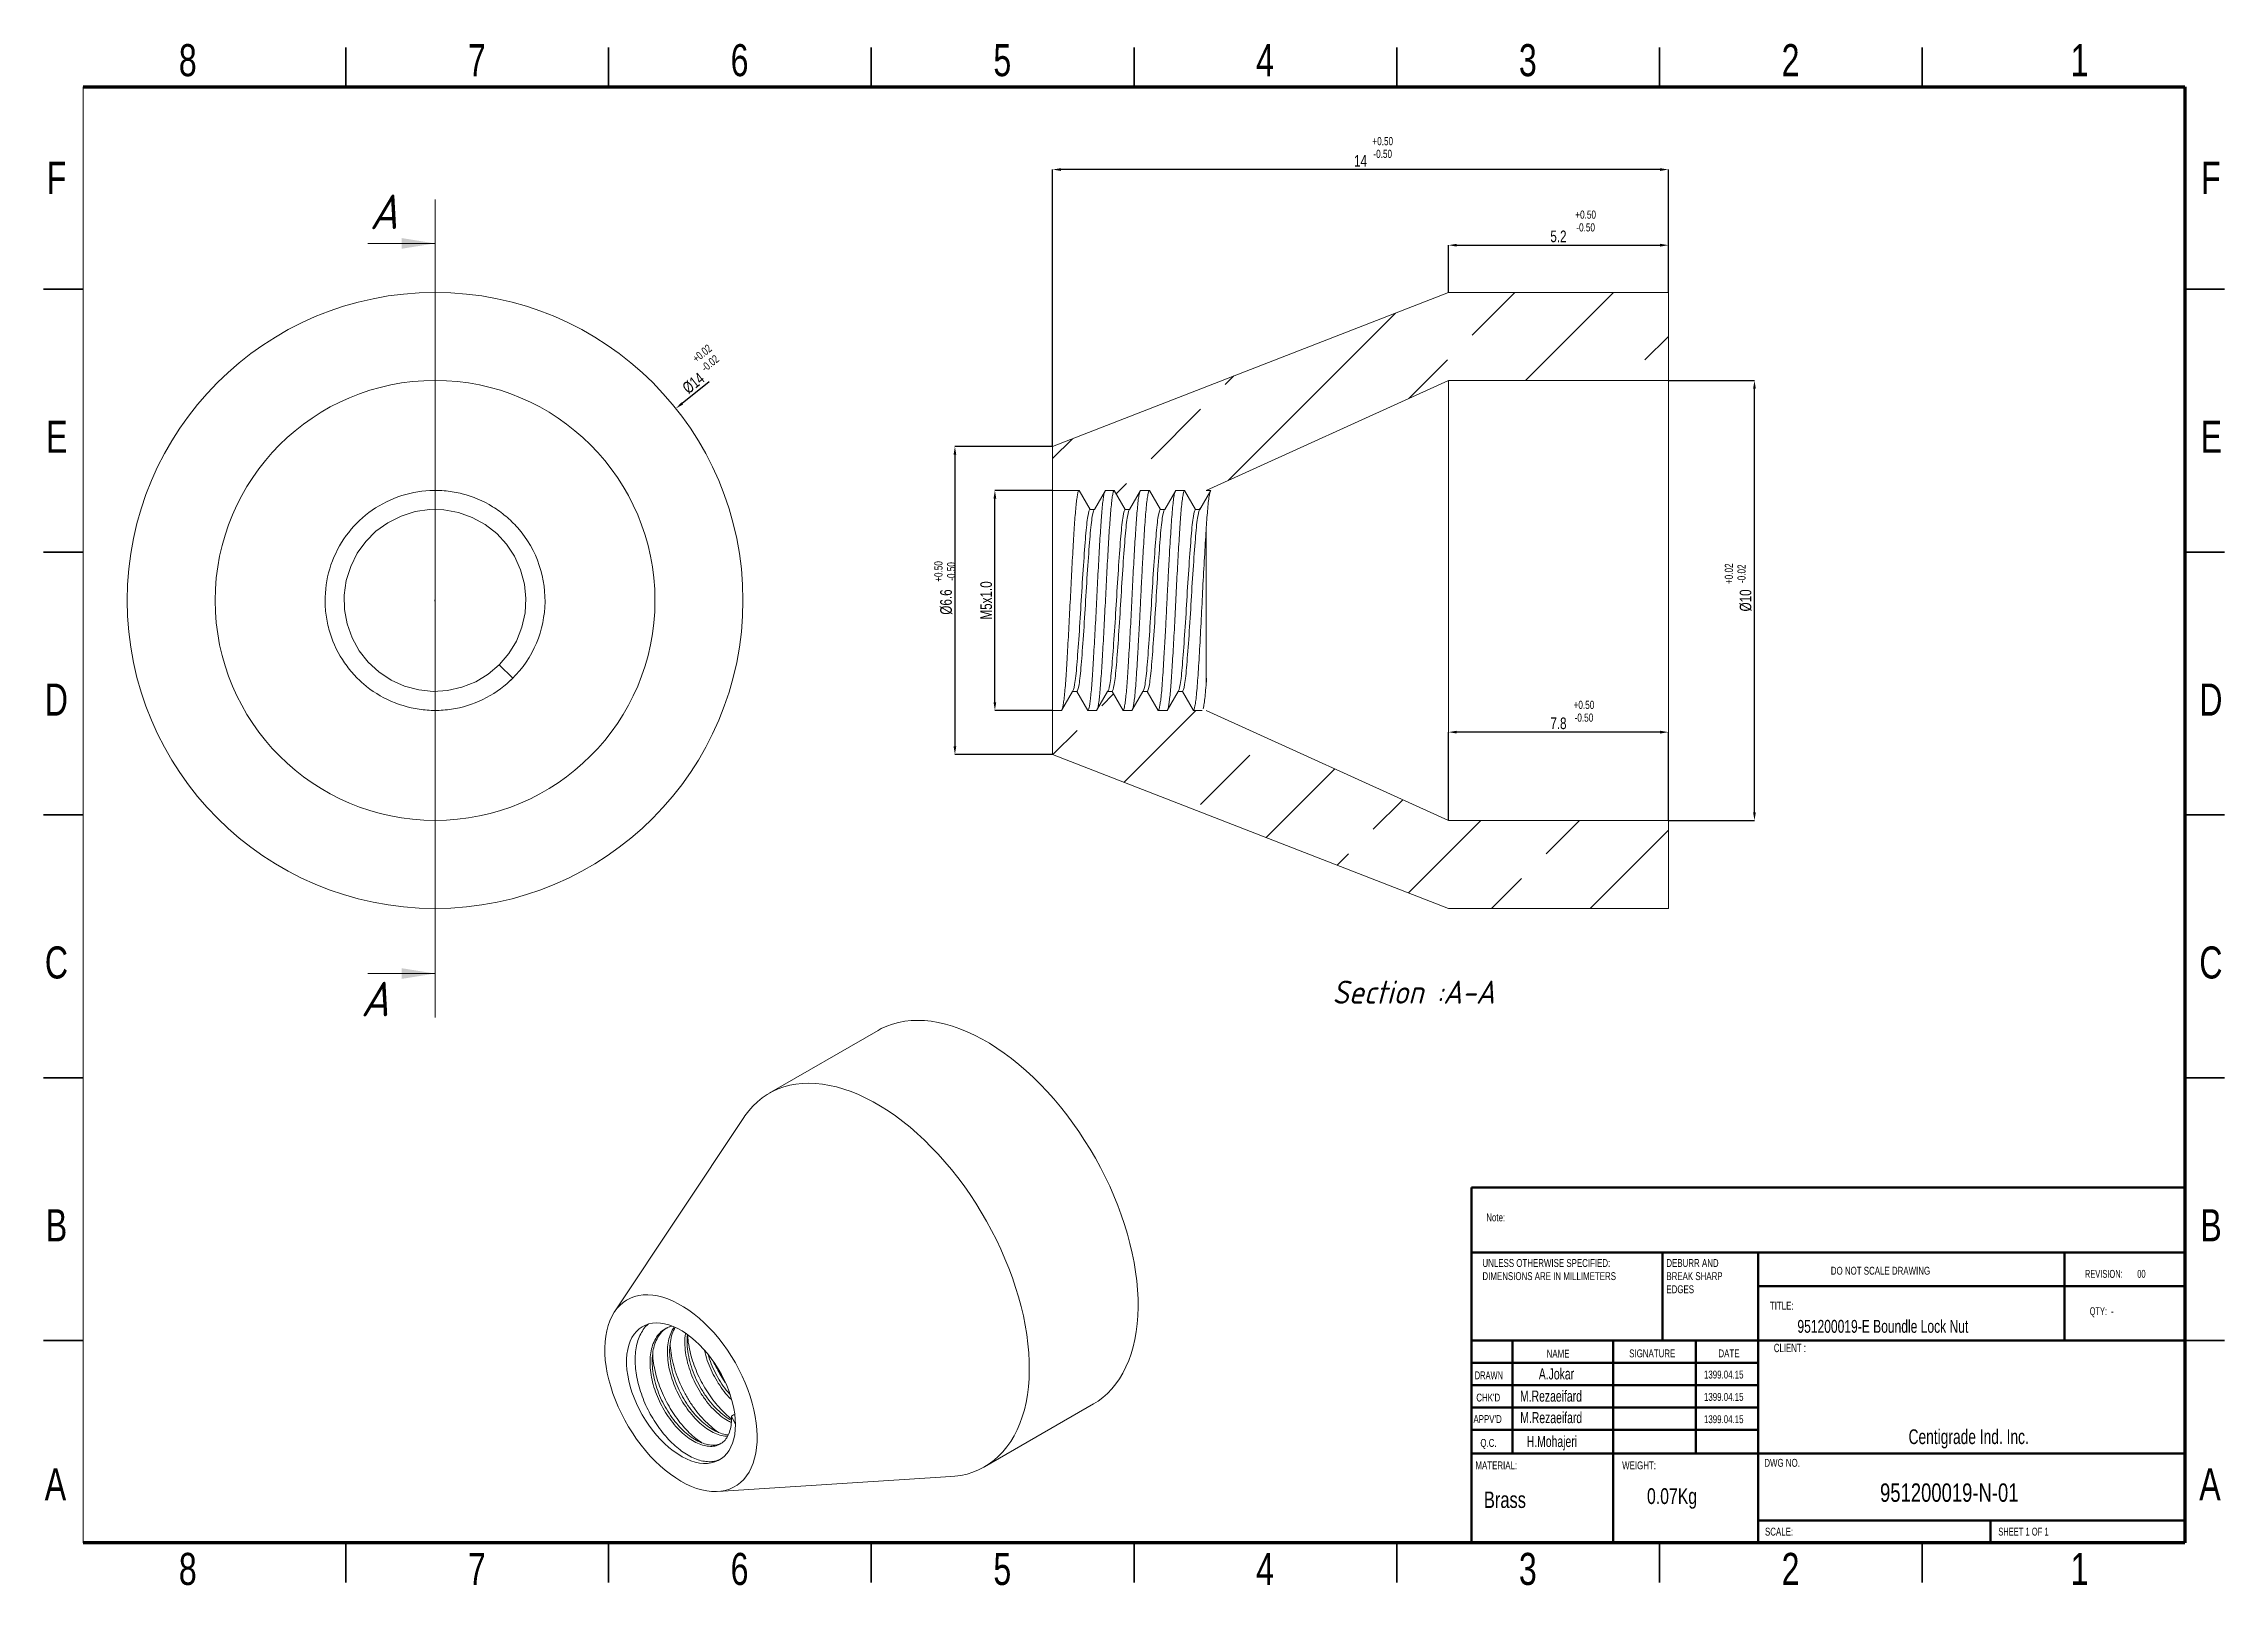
# Model space of a CAD drawing. Header units: millimetres. Extents: x 1539 to 1936, y 455 to 736.
import ezdxf

# ---------------------------------------------------------------- set-up
doc = ezdxf.new("R2010")
doc.units = ezdxf.units.MM
doc.linetypes.add('SLD-Solid', pattern=[0])
doc.styles.add('GENISO', font='geniso.shx', dxfattribs={"oblique": 15})
doc.styles.add('SLDTEXTSTYLE0', font='TXT', dxfattribs={"width": 0.75})
doc.styles.add('SLDTEXTSTYLE1', font='TXT', dxfattribs={"width": 0.686449})
doc.styles.add('SLDTEXTSTYLE2', font='TXT', dxfattribs={"width": 0.652778})
doc.styles.add('SLDTEXTSTYLE3', font='TXT', dxfattribs={"width": 0.692308})
doc.styles.add('SLDTEXTSTYLE4', font='TXT', dxfattribs={"width": 0.7})
doc.styles.add('SLDTEXTSTYLE5', font='TXT', dxfattribs={"width": 0.678571})
doc.dimstyles.new('SLDDIMSTYLE30', dxfattribs={"dimtxt": 2.116667, "dimasz": 1.5, "dimexe": 0, "dimexo": 0.0625, "dimgap": 0.529167, "dimtad": 1, "dimdec": 0, "dimlfac": 3, "dimrnd": 1e-09, "dimzin": 12, "dimdsep": 46, "dimtxsty": 'SLDTEXTSTYLE0', "dimsah": 1, "dimcen": 0.09, "dimadec": 0, "dimazin": 3, "dimtfac": 1, "dimtdec": 0, "dimtofl": 0, "dimtmove": 0, "dimatfit": 3, "dimfxl": 1, "dimfrac": 2, "dimtolj": 1, "dimtzin": 12, "dimarcsym": 0})

msp = doc.modelspace()

# ---------------------------------------------------------------- texts
at = {"linetype": 'Continuous', "lineweight": 0}
for s, insert, char_height, attachment_point, style in [('8', (1565.63, 735.68), 5.83, 2, 'SLDTEXTSTYLE0'), ('7', (1618.21, 735.68), 5.83, 2, 'SLDTEXTSTYLE0'), ('6', (1666, 735.68), 5.83, 2, 'SLDTEXTSTYLE0'), ('5', (1713.79, 735.68), 5.83, 2, 'SLDTEXTSTYLE0'), ('4', (1761.58, 735.68), 5.83, 2, 'SLDTEXTSTYLE0'), ('3', (1809.38, 735.68), 5.83, 2, 'SLDTEXTSTYLE0'), ('2', (1857.17, 735.68), 5.83, 2, 'SLDTEXTSTYLE0'), ('1', (1909.74, 735.68), 5.83, 2, 'SLDTEXTSTYLE0'), ('F', (1541.74, 714.28), 5.83, 2, 'SLDTEXTSTYLE0'), ('F', (1933.63, 714.28), 5.83, 2, 'SLDTEXTSTYLE0'), ('E', (1541.81, 667.21), 5.83, 2, 'SLDTEXTSTYLE0'), ('E', (1933.7, 667.21), 5.83, 2, 'SLDTEXTSTYLE0'), ('D', (1541.73, 619.41), 5.83, 2, 'SLDTEXTSTYLE0'), ('D', (1933.63, 619.41), 5.83, 2, 'SLDTEXTSTYLE0'), ('C', (1541.74, 571.62), 5.83, 2, 'SLDTEXTSTYLE0'), ('C', (1933.63, 571.62), 5.83, 2, 'SLDTEXTSTYLE0'), ('B', (1541.75, 523.83), 5.83, 2, 'SLDTEXTSTYLE0'), ('B', (1933.65, 523.83), 5.83, 2, 'SLDTEXTSTYLE0'), ('Note:', (1801.82, 523.06), 1.434, 1, 'SLDTEXTSTYLE0'), ('DO NOT SCALE DRAWING', (1864.5, 513.37), 1.4338, 1, 'SLDTEXTSTYLE0'), ('REVISION:       00', (1910.71, 512.8), 1.4338, 1, 'SLDTEXTSTYLE2'), ('TITLE:', (1853.41, 507), 1.434, 1, 'SLDTEXTSTYLE0'), ('951200019-E Boundle Lock Nut', (1858.42, 503.71), 2.3418, 1, 'SLDTEXTSTYLE4'), ('QTY:  -', (1911.59, 506.01), 1.434, 1, 'SLDTEXTSTYLE5'), ('NAME', (1812.8, 498.29), 1.434, 1, 'SLDTEXTSTYLE0'), ('SIGNATURE', (1827.82, 498.34), 1.434, 1, 'SLDTEXTSTYLE0'), ('DATE', (1844.05, 498.34), 1.434, 1, 'SLDTEXTSTYLE0'), ('CLIENT :', (1854.13, 499.37), 1.517, 1, 'SLDTEXTSTYLE4'), ('DRAWN', (1799.73, 494.35), 1.434, 1, 'SLDTEXTSTYLE1'), ('A.Jokar', (1811.38, 494.91), 2.023, 1, 'SLDTEXTSTYLE4'), ('1399.04.15', (1841.42, 494.49), 1.434, 1, 'SLDTEXTSTYLE0'), ("CHK'D", (1800.01, 490.31), 1.434, 1, 'SLDTEXTSTYLE0'), ('M.Rezaeifard', (1807.96, 490.87), 2.0232, 1, 'SLDTEXTSTYLE4'), ('1399.04.15', (1841.42, 490.43), 1.434, 1, 'SLDTEXTSTYLE0'), ("APPV'D", (1799.49, 486.4), 1.434, 1, 'SLDTEXTSTYLE0'), ('M.Rezaeifard', (1808, 486.96), 2.0232, 1, 'SLDTEXTSTYLE4'), ('1399.04.15', (1841.42, 486.37), 1.434, 1, 'SLDTEXTSTYLE0'), ('Centigrade Ind. Inc.', (1878.64, 483.81), 2.6764, 1, 'SLDTEXTSTYLE4'), ('Q.C.', (1800.75, 482.06), 1.434, 1, 'SLDTEXTSTYLE0'), ('H.Mohajeri', (1809.18, 482.62), 2.023, 1, 'SLDTEXTSTYLE4'), ('A', (1541.56, 476.75), 5.83, 2, 'SLDTEXTSTYLE0'), ('MATERIAL:', (1799.85, 477.98), 1.434, 1, 'SLDTEXTSTYLE0'), ('WEIGHT:', (1826.54, 477.98), 1.432, 1, 'SLDTEXTSTYLE0'), ('DWG NO.', (1852.4, 478.44), 1.434, 1, 'SLDTEXTSTYLE0'), ('A', (1933.46, 476.75), 5.83, 2, 'SLDTEXTSTYLE0'), ('Brass', (1801.4, 472.5), 2.979, 1, 'SLDTEXTSTYLE0'), ('0.07Kg', (1831.06, 473.1), 2.865, 1, 'SLDTEXTSTYLE0'), ('951200019-N-01', (1873.45, 473.98), 3.3455, 1, 'SLDTEXTSTYLE0'), ('SCALE:', (1852.52, 465.93), 1.434, 1, 'SLDTEXTSTYLE0'), ('SHEET 1 OF 1', (1894.96, 465.93), 1.4338, 1, 'SLDTEXTSTYLE3'), ('8', (1565.63, 461.35), 5.83, 2, 'SLDTEXTSTYLE0'), ('7', (1618.21, 461.35), 5.83, 2, 'SLDTEXTSTYLE0'), ('6', (1666, 461.35), 5.83, 2, 'SLDTEXTSTYLE0'), ('5', (1713.79, 461.35), 5.83, 2, 'SLDTEXTSTYLE0'), ('4', (1761.58, 461.35), 5.83, 2, 'SLDTEXTSTYLE0'), ('3', (1809.38, 461.35), 5.83, 2, 'SLDTEXTSTYLE0'), ('2', (1857.17, 461.35), 5.83, 2, 'SLDTEXTSTYLE0'), ('1', (1909.74, 461.35), 5.83, 2, 'SLDTEXTSTYLE0')]:
    msp.add_mtext(s, dxfattribs=dict(at, insert=insert, char_height=char_height, attachment_point=attachment_point, style=style))
at = {"color": 7, "linetype": 'Continuous', "lineweight": 18}
for s, insert, char_height, attachment_point, style in [('\\A1;+0.50', (1782.99, 718.78), 1.482, 2, 'SLDTEXTSTYLE0'), ('\\A1;-0.50', (1782.99, 716.47), 1.482, 2, 'SLDTEXTSTYLE0'), ('A', (1601.28, 705.18), 6.3, 5, 'GENISO'), ('\\A1;+0.50', (1819.9, 705.42), 1.482, 2, 'SLDTEXTSTYLE0'), ('\\A1;-0.50', (1819.9, 703.1), 1.482, 2, 'SLDTEXTSTYLE0'), ('\\A1;+0.50', (1819.59, 616.28), 1.482, 2, 'SLDTEXTSTYLE0'), ('\\A1;-0.50', (1819.59, 613.96), 1.482, 2, 'SLDTEXTSTYLE0'), ('A', (1599.67, 562.04), 6.3, 5, 'GENISO'), ('Section :A-A', (1788.58, 563.3), 4.2, 5, 'GENISO')]:
    msp.add_mtext(s, dxfattribs=dict(at, insert=insert, char_height=char_height, attachment_point=attachment_point, style=style))
at = {"color": 7, "linetype": 'Continuous', "lineweight": 18, "char_height": 1.482, "attachment_point": 2, "style": 'SLDTEXTSTYLE0'}
for s, insert, rotation in [('\\A1;+0.02', (1658.71, 680.03), 38.8969), ('\\A1;-0.02', (1660.16, 678.23), 38.8969), ('\\A1;+0.50', (1701.43, 639.8), 90), ('\\A1;-0.50', (1703.75, 639.8), 90), ('\\A1;+0.02', (1845.2, 639.38), 90), ('\\A1;-0.02', (1847.51, 639.38), 90)]:
    msp.add_mtext(s, dxfattribs=dict(at, insert=insert, rotation=rotation))

# ---------------------------------------------------------------- blocks, each defined once
blk = doc.blocks.new('*D1')
at = {"color": 0, "linetype": 'Continuous', "lineweight": -2, "transparency": 16777216}
for p, q in [((1835.01, 674.53), (1850.61, 674.53)), ((1850.61, 596.03), (1850.61, 673.03)), ((1835.01, 594.53), (1850.61, 594.53))]:
    blk.add_line(p, q, dxfattribs=at)
at = {"color": 0, "linetype": 'Continuous', "transparency": 16777216}
for points in [[(1850.36, 673.03), (1850.86, 673.03), (1850.61, 674.53)], [(1850.36, 596.03), (1850.86, 596.03), (1850.61, 594.53)]]:
    blk.add_solid(points, dxfattribs=at)
at = {"layer": 'Defpoints', "color": 0, "linetype": 'Continuous', "transparency": 16777216}
for p in [(1834.95, 674.53), (1850.61, 674.53), (1834.95, 594.53)]:
    blk.add_point(p, dxfattribs=at)
at = {"color": 0, "linetype": 'Continuous', "lineweight": 18, "transparency": 16777216, "insert": (1849.02, 634.53), "char_height": 2.117, "attachment_point": 5, "rotation": 90, "style": 'SLDTEXTSTYLE0'}
blk.add_mtext('\\A1;%%C10', dxfattribs=at)
blk = doc.blocks.new('*D2')
at = {"color": 0, "linetype": 'Continuous', "lineweight": -2, "transparency": 16777216}
for p, q in [((1722.95, 662.59), (1722.95, 712.87)), ((1833.45, 712.87), (1724.45, 712.87)), ((1834.95, 690.59), (1834.95, 712.87))]:
    blk.add_line(p, q, dxfattribs=at)
at = {"color": 0, "linetype": 'Continuous', "transparency": 16777216}
for points in [[(1724.45, 713.12), (1724.45, 712.62), (1722.95, 712.87)], [(1833.45, 713.12), (1833.45, 712.62), (1834.95, 712.87)]]:
    blk.add_solid(points, dxfattribs=at)
at = {"layer": 'Defpoints', "color": 0, "linetype": 'Continuous', "transparency": 16777216}
for p in [(1722.95, 712.87), (1834.95, 690.53), (1722.95, 662.53)]:
    blk.add_point(p, dxfattribs=at)
at = {"color": 0, "linetype": 'Continuous', "lineweight": 18, "transparency": 16777216, "insert": (1778.95, 714.45), "char_height": 2.117, "attachment_point": 5, "style": 'SLDTEXTSTYLE0'}
blk.add_mtext('\\A1;14', dxfattribs=at)
blk = doc.blocks.new('*D3')
at = {"color": 0, "linetype": 'Continuous', "lineweight": -2, "transparency": 16777216}
for p, q in [((1722.89, 654.53), (1712.44, 654.53)), ((1712.44, 616.03), (1712.44, 653.03)), ((1722.89, 614.53), (1712.44, 614.53))]:
    blk.add_line(p, q, dxfattribs=at)
at = {"color": 0, "linetype": 'Continuous', "transparency": 16777216}
for points in [[(1712.19, 653.03), (1712.69, 653.03), (1712.44, 654.53)], [(1712.19, 616.03), (1712.69, 616.03), (1712.44, 614.53)]]:
    blk.add_solid(points, dxfattribs=at)
at = {"layer": 'Defpoints', "color": 0, "linetype": 'Continuous', "transparency": 16777216}
for p in [(1712.44, 654.53), (1722.95, 654.53), (1722.95, 614.53)]:
    blk.add_point(p, dxfattribs=at)
at = {"color": 0, "linetype": 'Continuous', "lineweight": 18, "transparency": 16777216, "insert": (1710.86, 634.53), "char_height": 2.117, "attachment_point": 5, "rotation": 90, "style": 'SLDTEXTSTYLE0'}
blk.add_mtext('\\A1;M5x1.0', dxfattribs=at)
blk = doc.blocks.new('*D4')
at = {"color": 0, "linetype": 'Continuous', "lineweight": -2, "transparency": 16777216}
for p, q in [((1794.95, 594.59), (1794.95, 610.58)), ((1833.45, 610.58), (1796.45, 610.58)), ((1834.95, 594.59), (1834.95, 610.58))]:
    blk.add_line(p, q, dxfattribs=at)
at = {"color": 0, "linetype": 'Continuous', "transparency": 16777216}
for points in [[(1796.45, 610.83), (1796.45, 610.33), (1794.95, 610.58)], [(1833.45, 610.83), (1833.45, 610.33), (1834.95, 610.58)]]:
    blk.add_solid(points, dxfattribs=at)
at = {"layer": 'Defpoints', "color": 0, "linetype": 'Continuous', "transparency": 16777216}
for p in [(1794.95, 610.58), (1794.95, 594.53), (1834.95, 594.53)]:
    blk.add_point(p, dxfattribs=at)
at = {"color": 0, "linetype": 'Continuous', "lineweight": 18, "transparency": 16777216, "insert": (1814.95, 612.17), "char_height": 2.117, "attachment_point": 5, "style": 'SLDTEXTSTYLE0'}
blk.add_mtext('\\A1;7.8', dxfattribs=at)
blk = doc.blocks.new('*D5')
at = {"color": 0, "linetype": 'Continuous', "lineweight": -2, "transparency": 16777216}
for p, q in [((1794.95, 690.59), (1794.95, 699.12)), ((1796.45, 699.12), (1833.45, 699.12)), ((1834.95, 690.59), (1834.95, 699.12))]:
    blk.add_line(p, q, dxfattribs=at)
at = {"color": 0, "linetype": 'Continuous', "transparency": 16777216}
for points in [[(1796.45, 699.37), (1796.45, 698.87), (1794.95, 699.12)], [(1833.45, 699.37), (1833.45, 698.87), (1834.95, 699.12)]]:
    blk.add_solid(points, dxfattribs=at)
at = {"layer": 'Defpoints', "color": 0, "linetype": 'Continuous', "transparency": 16777216}
for p in [(1834.95, 699.12), (1794.95, 690.53), (1834.95, 690.53)]:
    blk.add_point(p, dxfattribs=at)
at = {"color": 0, "linetype": 'Continuous', "lineweight": 18, "transparency": 16777216, "insert": (1814.95, 700.71), "char_height": 2.117, "attachment_point": 5, "style": 'SLDTEXTSTYLE0'}
blk.add_mtext('\\A1;5.2', dxfattribs=at)
blk = doc.blocks.new('*D6')
at = {"color": 0, "linetype": 'Continuous', "lineweight": -2, "transparency": 16777216}
for p, q in [((1722.89, 662.53), (1705.17, 662.53)), ((1705.17, 661.03), (1705.17, 608.01)), ((1722.94, 606.51), (1705.17, 606.51))]:
    blk.add_line(p, q, dxfattribs=at)
at = {"color": 0, "linetype": 'Continuous', "transparency": 16777216}
for points in [[(1704.92, 661.03), (1705.42, 661.03), (1705.17, 662.53)], [(1704.92, 608.01), (1705.42, 608.01), (1705.17, 606.51)]]:
    blk.add_solid(points, dxfattribs=at)
at = {"layer": 'Defpoints', "color": 0, "linetype": 'Continuous', "transparency": 16777216}
for p in [(1722.95, 662.53), (1705.17, 606.51), (1723.01, 606.51)]:
    blk.add_point(p, dxfattribs=at)
at = {"color": 0, "linetype": 'Continuous', "lineweight": 18, "transparency": 16777216, "insert": (1703.59, 634.24), "char_height": 2.117, "attachment_point": 5, "rotation": 90, "style": 'SLDTEXTSTYLE0'}
blk.add_mtext('\\A1;%%C6.6', dxfattribs=at)
blk = doc.blocks.new('SW_NOTE_62')
at = {"color": 0, "linetype": 'Continuous', "lineweight": 0, "char_height": 1.5, "attachment_point": 1, "style": 'SLDTEXTSTYLE0'}
for s, insert in [('UNLESS OTHERWISE SPECIFIED:', (0, 1.93)), ('DIMENSIONS ARE IN MILLIMETERS', (0, -0.57))]:
    blk.add_mtext(s, dxfattribs=dict(at, insert=insert))
blk = doc.blocks.new('SW_NOTE_63')
at = {"color": 0, "linetype": 'Continuous', "lineweight": 0, "char_height": 1.5, "attachment_point": 1, "style": 'SLDTEXTSTYLE0'}
for s, insert in [('DEBURR AND', (0, 1.93)), ('BREAK SHARP', (0, -0.57)), ('EDGES', (0, -3.07))]:
    blk.add_mtext(s, dxfattribs=dict(at, insert=insert))
blk = doc.blocks.new('*D9')
at = {"color": 0, "linetype": 'Continuous', "lineweight": -2, "transparency": 16777216}
for p, q in [((1660.48, 674.26), (1655.58, 670.36)), ((1610.52, 634.53), (1610.7, 634.53)), ((1610.61, 634.44), (1610.61, 634.62))]:
    blk.add_line(p, q, dxfattribs=at)
at = {"color": 0, "linetype": 'Continuous', "transparency": 16777216}
blk.add_solid([(1655.42, 670.56), (1655.73, 670.17), (1654.41, 669.43)], dxfattribs=at)
at = {"layer": 'Defpoints', "color": 0, "linetype": 'Continuous', "transparency": 16777216}
for p in [(1654.41, 669.43), (1566.81, 599.64)]:
    blk.add_point(p, dxfattribs=at)
at = {"color": 0, "linetype": 'Continuous', "lineweight": 18, "transparency": 16777216, "insert": (1657.62, 674.02), "char_height": 2.117, "attachment_point": 5, "rotation": 38.5456, "style": 'SLDTEXTSTYLE0'}
blk.add_mtext('\\A1;%%C14', dxfattribs=at)

# ---------------------------------------------------------------- dimensions: what is measured, and where the dimension line sits
at = {"color": 7, "linetype": 'Continuous', "lineweight": 18}
dim = msp.add_linear_dim(base=(1722.95, 712.87), p1=(1834.95, 690.53), p2=(1722.95, 662.53), text='14', dimstyle='SLDDIMSTYLE30', dxfattribs=at)
dim.commit()
dim.dimension.update_dxf_attribs({"geometry": '*D2', "text_midpoint": (1778.95, 712.87), "dimtype": 160})
for base, p1, p2, text, picture, middle in [((1834.95, 699.12), (1794.95, 690.53), (1834.95, 690.53), '5.2', '*D5', (1814.95, 700.71)), ((1794.95, 610.58), (1834.95, 594.53), (1794.95, 594.53), '7.8', '*D4', (1814.95, 612.17))]:
    dim = msp.add_linear_dim(base=base, p1=p1, p2=p2, text=text, dimstyle='SLDDIMSTYLE30', dxfattribs=at)
    dim.commit()
    dim.dimension.update_dxf_attribs({"geometry": picture, "text_midpoint": middle})
dim = msp.add_diameter_dim_2p(p1=(1566.81, 599.64), p2=(1654.41, 669.43), text='%%C14', dimstyle='SLDDIMSTYLE30', dxfattribs=at)
dim.commit()
dim.dimension.update_dxf_attribs({"geometry": '*D9', "text_midpoint": (1657.62, 674.02)})
for base, p1, p2, text, picture, middle in [((1850.61, 674.53), (1834.95, 594.53), (1834.95, 674.53), '%%C10', '*D1', (1850.61, 634.53)), ((1705.17, 606.51), (1722.95, 662.53), (1723.01, 606.51), '%%C6.6', '*D6', (1705.17, 634.24)), ((1712.44, 654.53), (1722.95, 614.53), (1722.95, 654.53), 'M5x1.0', '*D3', (1712.44, 634.53))]:
    dim = msp.add_linear_dim(base=base, p1=p1, p2=p2, angle=90, text=text, dimstyle='SLDDIMSTYLE30', dxfattribs=at)
    dim.commit()
    dim.dimension.update_dxf_attribs({"geometry": picture, "text_midpoint": middle, "dimtype": 160})

# ---------------------------------------------------------------- hatches: boundary and pattern name
at = {"linetype": 'Continuous', "lineweight": 18}
h = msp.add_hatch(dxfattribs=at)
h.set_pattern_fill('ANSI33', scale=4, style=0)
h.set_pattern_definition([(45, (640.775, -170.392), (-17.9605, 17.9605), []), (45, (658.736, -170.392), (-17.9605, 17.9605), [12.7, -6.35])])
h.paths.add_polyline_path([(1722.95, 654.53), (1727.75, 654.53), (1729.75, 651.07), (1730.55, 651.07), (1732.55, 654.53), (1734.15, 654.53), (1736.15, 651.07), (1736.95, 651.07), (1738.95, 654.53), (1740.55, 654.53), (1742.55, 651.07), (1743.35, 651.07), (1745.35, 654.53), (1746.95, 654.53), (1748.95, 651.07), (1749.75, 651.07), (1751.75, 654.53), (1750.89, 654.53), (1794.95, 674.53), (1834.95, 674.53), (1834.95, 690.53), (1794.95, 690.53), (1722.95, 662.53)], flags=0)

# ---------------------------------------------------------------- linework, layer by layer
at = {"linetype": 'Continuous', "lineweight": 35}
for p, q in [((1594.37, 727.93), (1594.37, 735.09)), ((1642.16, 727.93), (1642.16, 735.09)), ((1689.95, 727.93), (1689.95, 735.09)), ((1737.75, 735.09), (1737.75, 727.93)), ((1737.75, 727.93), (1737.75, 735.09)), ((1785.54, 727.93), (1785.54, 735.09)), ((1833.33, 727.93), (1833.33, 735.09)), ((1881.12, 727.93), (1881.12, 735.09)), ((1546.58, 691.13), (1539.41, 691.13)), ((1928.91, 691.13), (1936.08, 691.13)), ((1546.58, 643.33), (1539.41, 643.33)), ((1928.91, 643.33), (1936.08, 643.33)), ((1539.41, 595.54), (1546.58, 595.54)), ((1546.58, 595.54), (1539.41, 595.54)), ((1936.08, 595.54), (1928.91, 595.54)), ((1928.91, 595.54), (1936.08, 595.54)), ((1546.58, 547.75), (1539.41, 547.75)), ((1928.91, 547.75), (1936.08, 547.75)), ((1546.58, 499.96), (1539.41, 499.96)), ((1928.91, 499.96), (1936.08, 499.96)), ((1594.37, 463.16), (1594.37, 455.99)), ((1642.16, 463.16), (1642.16, 455.99)), ((1689.95, 463.16), (1689.95, 455.99)), ((1737.75, 455.99), (1737.75, 463.16)), ((1737.75, 463.16), (1737.75, 455.99)), ((1785.54, 463.16), (1785.54, 455.99)), ((1833.33, 463.16), (1833.33, 455.99)), ((1881.12, 463.16), (1881.12, 455.99))]:
    msp.add_line(p, q, dxfattribs=at)
at = {"linetype": 'Continuous', "lineweight": 18}
msp.add_line((1546.58, 463.16), (1546.58, 727.93), dxfattribs=at)
at = {"linetype": 'Continuous', "lineweight": 70}
for p, q in [((1546.58, 727.93), (1928.91, 727.93)), ((1928.91, 727.93), (1928.91, 463.16)), ((1928.91, 463.16), (1546.58, 463.16))]:
    msp.add_line(p, q, dxfattribs=at)
at = {"color": 7, "linetype": 'Continuous', "lineweight": 18}
for p, q in [((1610.61, 707.44), (1610.61, 558.69)), ((1598.41, 699.44), (1610.61, 699.44)), ((1794.95, 690.53), (1722.95, 662.53)), ((1834.95, 690.53), (1794.95, 690.53)), ((1834.95, 690.53), (1834.95, 674.53)), ((1794.95, 674.53), (1750.89, 654.53)), ((1794.95, 674.53), (1834.95, 674.53)), ((1794.95, 594.53), (1794.95, 674.53)), ((1834.95, 594.53), (1834.95, 674.53)), ((1722.95, 662.53), (1722.95, 654.53)), ((1722.95, 614.53), (1722.95, 654.53)), ((1727.75, 654.53), (1722.95, 654.53)), ((1729.75, 651.07), (1727.75, 654.53)), ((1732.55, 654.53), (1730.55, 651.07)), ((1734.15, 654.53), (1732.55, 654.53)), ((1736.15, 651.07), (1734.15, 654.53)), ((1738.95, 654.53), (1736.95, 651.07)), ((1740.55, 654.53), (1738.95, 654.53)), ((1742.55, 651.07), (1740.55, 654.53)), ((1745.35, 654.53), (1743.35, 651.07)), ((1746.95, 654.53), (1745.35, 654.53)), ((1748.95, 651.07), (1746.95, 654.53)), ((1751.75, 654.53), (1749.75, 651.07)), ((1750.89, 654.53), (1751.75, 654.53)), ((1730.55, 651.07), (1729.75, 651.07)), ((1736.95, 651.07), (1736.15, 651.07)), ((1743.35, 651.07), (1742.55, 651.07)), ((1749.75, 651.07), (1748.95, 651.07)), ((1750.89, 619.55), (1750.89, 647.78)), ((1622.3, 622.84), (1624.75, 620.39)), ((1724.55, 614.53), (1726.55, 618)), ((1726.55, 618), (1727.35, 618)), ((1727.35, 618), (1729.35, 614.53)), ((1730.95, 614.53), (1732.95, 618)), ((1731.88, 615.38), (1734.02, 617.53)), ((1732.95, 618), (1733.75, 618)), ((1733.75, 618), (1735.75, 614.53)), ((1737.35, 614.53), (1739.35, 618)), ((1739.35, 618), (1740.15, 618)), ((1740.15, 618), (1742.15, 614.53)), ((1743.75, 614.53), (1745.75, 618)), ((1745.75, 618), (1746.55, 618)), ((1746.55, 618), (1748.55, 614.53)), ((1722.95, 614.53), (1724.55, 614.53)), ((1722.95, 614.53), (1722.95, 606.53)), ((1723.01, 606.51), (1727.39, 610.89)), ((1729.35, 614.53), (1730.95, 614.53)), ((1735.75, 614.53), (1737.35, 614.53)), ((1735.94, 601.48), (1748.99, 614.53)), ((1742.15, 614.53), (1743.75, 614.53)), ((1748.55, 614.53), (1750.15, 614.53)), ((1750.89, 614.53), (1794.95, 594.53)), ((1722.95, 606.53), (1794.95, 578.53)), ((1749.84, 597.42), (1758.82, 606.4)), ((1761.8, 591.42), (1774.29, 603.91)), ((1781.27, 592.93), (1786.64, 598.3)), ((1787.66, 581.37), (1800.83, 594.53)), ((1834.95, 594.53), (1794.95, 594.53)), ((1812.7, 588.44), (1818.79, 594.53)), ((1820.75, 578.53), (1834.95, 592.73)), ((1834.95, 594.53), (1834.95, 578.53)), ((1774.73, 586.39), (1776.78, 588.44)), ((1802.79, 578.53), (1808.21, 583.95)), ((1794.95, 578.53), (1834.95, 578.53)), ((1598.41, 566.69), (1610.61, 566.69)), ((1691.18, 556.34), (1671.38, 544.91))]:
    msp.add_line(p, q, dxfattribs=at)
at = {"linetype": 'SLD-Solid', "lineweight": 0}
for p, q in [((1666.75, 540.49), (1643.23, 505.15)), ((1662.2, 494.35), (1662.33, 494.42)), ((1663.4, 492.35), (1662.61, 493.6)), ((1710.58, 477.01), (1730.38, 488.44)), ((1664.91, 486.46), (1664.52, 486.23)), ((1664.52, 486.23), (1665.24, 484.67)), ((1665.13, 486.43), (1664.91, 486.46)), ((1662.07, 472.51), (1704.43, 475.21))]:
    msp.add_line(p, q, dxfattribs=at)
at = {"linetype": 'Continuous', "lineweight": 50}
for p, q in [((1799.11, 527.77), (1928.91, 527.77)), ((1799.11, 527.77), (1799.11, 515.97)), ((1799.11, 515.97), (1928.91, 515.97)), ((1799.11, 515.97), (1799.11, 463.4)), ((1833.9, 515.97), (1833.9, 499.96)), ((1851.3, 515.97), (1851.3, 463.16)), ((1907.02, 499.96), (1907.02, 515.97)), ((1928.91, 509.87), (1851.3, 509.87)), ((1928.91, 499.96), (1799.11, 499.96)), ((1806.57, 499.96), (1806.57, 479.41)), ((1824.91, 499.96), (1824.91, 463.4)), ((1839.93, 499.96), (1839.93, 479.41)), ((1851.3, 463.4), (1851.3, 499.96)), ((1851.3, 495.89), (1799.11, 495.89)), ((1851.3, 491.83), (1799.11, 491.83)), ((1851.3, 487.77), (1799.11, 487.77)), ((1851.3, 483.71), (1799.11, 483.71)), ((1809.05, 479.41), (1799.11, 479.41)), ((1809.05, 479.41), (1928.91, 479.41)), ((1851.3, 467.22), (1928.91, 467.22)), ((1893.55, 463.16), (1893.55, 467.22))]:
    msp.add_line(p, q, dxfattribs=at)
at = {"color": 7, "linetype": 'Continuous', "lineweight": 18, "flags": 128}
for points in [[(1622.3, 622.84), (1622.32, 622.86), (1624.02, 624.86), (1625.4, 627.15), (1626.41, 629.65), (1626.99, 632.26), (1627.14, 634.88), (1626.87, 637.5), (1626.18, 640.09), (1625.07, 642.55), (1623.59, 644.77), (1621.82, 646.69), (1619.74, 648.32), (1617.38, 649.62), (1614.85, 650.52), (1612.23, 650.99), (1609.61, 651.04), (1606.99, 650.67), (1604.42, 649.87), (1602.02, 648.66), (1599.86, 647.1), (1598.02, 645.26), (1596.46, 643.1), (1595.26, 640.69), (1594.47, 638.13), (1594.1, 635.5), (1594.15, 632.89), (1594.63, 630.27), (1595.53, 627.73), (1596.83, 625.38), (1598.47, 623.3), (1600.39, 621.53), (1602.61, 620.06), (1605.07, 618.95), (1607.66, 618.26), (1610.28, 618), (1612.9, 618.16), (1615.51, 618.74), (1618.01, 619.75), (1620.3, 621.13), (1622.3, 622.84), (1622.3, 622.84)], [(1691.18, 556.34), (1691.78, 556.67), (1692.79, 557.13), (1693.84, 557.51), (1694.93, 557.8), (1696.05, 558.01), (1697.21, 558.14), (1698.41, 558.18), (1699.63, 558.13), (1700.88, 558), (1702.15, 557.79), (1703.44, 557.49), (1704.75, 557.11), (1706.08, 556.65), (1707.41, 556.11), (1708.76, 555.48), (1710.1, 554.78), (1711.45, 554), (1712.8, 553.15), (1714.15, 552.22), (1715.48, 551.22), (1716.81, 550.15), (1718.12, 549.02), (1719.41, 547.83), (1720.68, 546.57), (1721.93, 545.26), (1723.15, 543.89), (1724.35, 542.47), (1725.51, 541.01), (1726.63, 539.5), (1727.72, 537.95), (1728.77, 536.36), (1729.77, 534.74), (1730.73, 533.09), (1731.65, 531.41), (1732.51, 529.72), (1733.32, 528), (1734.08, 526.27), (1734.78, 524.54), (1735.43, 522.8), (1736.02, 521.05), (1736.55, 519.31), (1737.01, 517.58), (1737.42, 515.86), (1737.76, 514.16), (1738.04, 512.47), (1738.25, 510.81), (1738.4, 509.17), (1738.48, 507.57), (1738.5, 506), (1738.45, 504.47), (1738.33, 502.99), (1738.15, 501.54), (1737.91, 500.15), (1737.6, 498.81), (1737.22, 497.53), (1736.79, 496.31), (1736.29, 495.15), (1735.73, 494.05), (1735.11, 493.02), (1734.44, 492.06), (1733.71, 491.17), (1732.92, 490.36), (1732.09, 489.62), (1731.2, 488.96), (1730.38, 488.44)]]:
    msp.add_lwpolyline(points, dxfattribs=at)
at = {"linetype": 'SLD-Solid', "lineweight": 0, "flags": 128}
for points in [[(1666.75, 540.49), (1666.98, 540.82), (1667.68, 541.75), (1668.44, 542.6), (1669.25, 543.38), (1670.11, 544.08), (1671.03, 544.7), (1671.99, 545.24), (1672.99, 545.7), (1674.04, 546.08), (1675.13, 546.37), (1676.25, 546.58), (1677.41, 546.71), (1678.61, 546.75), (1679.83, 546.7), (1681.08, 546.57), (1682.35, 546.36), (1683.64, 546.06), (1684.95, 545.68), (1686.28, 545.22), (1687.61, 544.68), (1688.96, 544.05), (1690.31, 543.35), (1691.66, 542.57), (1693, 541.72), (1694.35, 540.79), (1695.68, 539.79), (1697.01, 538.73), (1698.32, 537.59), (1699.61, 536.4), (1700.88, 535.14), (1702.13, 533.83), (1703.35, 532.46), (1704.55, 531.04), (1705.71, 529.58), (1706.83, 528.07), (1707.92, 526.52), (1708.97, 524.93), (1709.97, 523.31), (1710.93, 521.66), (1711.85, 519.98), (1712.71, 518.29), (1713.52, 516.57), (1714.28, 514.84), (1714.99, 513.11), (1715.63, 511.37), (1716.22, 509.62), (1716.75, 507.88), (1717.21, 506.15), (1717.62, 504.43), (1717.96, 502.73), (1718.24, 501.04), (1718.45, 499.38), (1718.6, 497.74), (1718.68, 496.14), (1718.7, 494.57), (1718.65, 493.04), (1718.53, 491.56), (1718.35, 490.11), (1718.11, 488.72), (1717.8, 487.38), (1717.42, 486.1), (1716.99, 484.88), (1716.49, 483.72), (1715.93, 482.62), (1715.32, 481.59), (1714.64, 480.63), (1713.91, 479.74), (1713.12, 478.93), (1712.29, 478.19), (1711.4, 477.53), (1710.46, 476.95), (1709.48, 476.44), (1708.45, 476.03), (1707.38, 475.69), (1706.27, 475.44), (1705.13, 475.27), (1704.43, 475.21)], [(1655.34, 474.38), (1654.39, 474.97), (1653.43, 475.64), (1652.49, 476.37), (1651.56, 477.17), (1650.65, 478.04), (1649.76, 478.96), (1648.9, 479.94), (1648.07, 480.96), (1647.27, 482.03), (1646.52, 483.15), (1645.8, 484.29), (1645.13, 485.47), (1644.51, 486.67), (1643.94, 487.88), (1643.42, 489.11), (1642.96, 490.34), (1642.56, 491.58), (1642.22, 492.81), (1641.94, 494.02), (1641.73, 495.22), (1641.58, 496.4), (1641.5, 497.55), (1641.48, 498.66), (1641.53, 499.74), (1641.65, 500.77), (1641.83, 501.75), (1642.08, 502.68), (1642.38, 503.54), (1642.75, 504.35), (1643.18, 505.09), (1643.67, 505.76), (1644.21, 506.35), (1644.81, 506.87), (1645.46, 507.31), (1646.15, 507.67), (1646.89, 507.95), (1647.67, 508.15), (1648.48, 508.25), (1649.33, 508.28), (1650.2, 508.22), (1651.1, 508.07), (1652.03, 507.84), (1652.96, 507.53), (1653.91, 507.13), (1654.86, 506.66), (1655.82, 506.11), (1656.77, 505.48), (1657.72, 504.78), (1658.66, 504.01), (1659.58, 503.18), (1660.48, 502.29), (1661.36, 501.34), (1662.2, 500.33), (1663.02, 499.28), (1663.79, 498.19), (1664.53, 497.06), (1665.23, 495.9), (1665.87, 494.71), (1666.47, 493.51), (1667.01, 492.28), (1667.5, 491.05), (1667.93, 489.82), (1668.3, 488.58), (1668.61, 487.36), (1668.85, 486.15), (1669.03, 484.96), (1669.15, 483.8), (1669.2, 482.66), (1669.18, 481.57), (1669.1, 480.52), (1668.95, 479.51), (1668.74, 478.56), (1668.46, 477.66), (1668.12, 476.82), (1667.72, 476.05), (1667.26, 475.34), (1666.75, 474.71), (1666.18, 474.15), (1665.56, 473.67), (1664.89, 473.27), (1664.17, 472.95), (1663.41, 472.72), (1662.61, 472.57), (1661.78, 472.5), (1660.92, 472.52), (1660.03, 472.62), (1659.12, 472.81), (1658.19, 473.08), (1657.25, 473.44), (1656.3, 473.87), (1655.34, 474.38)], [(1665.24, 484.67), (1665.21, 483.76), (1665.11, 482.89), (1664.95, 482.07), (1664.72, 481.31), (1664.43, 480.61), (1664.08, 479.97), (1663.67, 479.4), (1663.21, 478.9), (1662.69, 478.49), (1662.12, 478.15), (1661.51, 477.89), (1660.86, 477.71), (1660.17, 477.62), (1659.45, 477.62), (1658.71, 477.69), (1657.94, 477.86), (1657.15, 478.11), (1656.35, 478.43), (1655.54, 478.84), (1654.74, 479.33), (1653.93, 479.89), (1653.14, 480.52), (1652.36, 481.21), (1651.6, 481.96), (1650.87, 482.78), (1650.16, 483.64), (1649.49, 484.55), (1648.86, 485.49), (1648.27, 486.47), (1647.73, 487.47), (1647.24, 488.5), (1646.8, 489.54), (1646.42, 490.58), (1646.1, 491.62), (1645.84, 492.65), (1645.65, 493.67), (1645.52, 494.66), (1645.45, 495.63), (1645.45, 496.56), (1645.52, 497.46), (1645.65, 498.3), (1645.84, 499.09), (1646.1, 499.83), (1646.42, 500.5), (1646.8, 501.1), (1647.24, 501.63), (1647.73, 502.09), (1648.27, 502.47), (1648.86, 502.77), (1649.49, 502.99), (1650.16, 503.12), (1650.87, 503.17), (1651.6, 503.13), (1652.36, 503.01), (1653.14, 502.8), (1653.93, 502.52), (1654.74, 502.15), (1655.54, 501.7), (1656.35, 501.18), (1657.15, 500.58), (1657.94, 499.92), (1658.71, 499.2), (1659.45, 498.41), (1660.17, 497.58), (1660.86, 496.69), (1661.51, 495.76), (1662.12, 494.8), (1662.69, 493.81), (1663.21, 492.79), (1663.67, 491.76), (1664.08, 490.72), (1664.43, 489.68), (1664.72, 488.64), (1664.95, 487.61), (1665.11, 486.61), (1665.21, 485.62), (1665.24, 484.67)]]:
    msp.add_lwpolyline(points, dxfattribs=at)
at = {"color": 7, "linetype": 'Continuous', "lineweight": 18}
for radius in [56, 40]:
    msp.add_circle((1610.61, 634.53), radius, dxfattribs=at)
msp.add_arc((1610.61, 634.53), 20, 311.495, 41.495, dxfattribs=at)
at = {"linetype": 'SLD-Solid', "lineweight": 0}
msp.add_arc((1683.06, 506.39), 24.13, 204.8035, 212.0337, dxfattribs=at)
at = {"color": 7, "linetype": 'Continuous', "lineweight": 18}
for points, knots in [([(1625.59, 647.78), (1624.94, 648.52), (1624.25, 649.19), (1622.74, 650.46), (1621.93, 651.05), (1619.37, 652.62), (1617.49, 653.42), (1614.57, 654.16), (1613.59, 654.33), (1611.62, 654.53), (1610.65, 654.56), (1607.72, 654.42), (1605.73, 654.03), (1601.94, 652.67), (1600.15, 651.69), (1596.98, 649.3), (1595.62, 647.92), (1593.28, 644.71), (1592.33, 642.9), (1591.03, 639.09), (1590.68, 637.09), (1590.59, 634.17), (1590.63, 633.2), (1590.86, 631.23), (1591.05, 630.25), (1591.84, 627.34), (1592.67, 625.47), (1594.28, 622.94), (1594.88, 622.14), (1596.17, 620.66), (1596.85, 619.98), (1599.09, 618.06), (1600.81, 616.98), (1604.51, 615.38), (1606.49, 614.86), (1609.43, 614.54), (1610.4, 614.51), (1612.35, 614.58), (1613.34, 614.69), (1616.28, 615.25), (1618.21, 615.92), (1621.76, 617.81), (1623.38, 619.02), (1624.75, 620.39)], [0, 0, 0, 0, 0.03125, 0.03125, 0.0625, 0.0625, 0.125, 0.125, 0.15625, 0.15625, 0.1875, 0.1875, 0.25, 0.25, 0.3125, 0.3125, 0.375, 0.375, 0.4375, 0.4375, 0.5, 0.5, 0.53125, 0.53125, 0.5625, 0.5625, 0.625, 0.625, 0.65625, 0.65625, 0.6875, 0.6875, 0.75, 0.75, 0.8125, 0.8125, 0.84375, 0.84375, 0.875, 0.875, 0.9375, 0.9375, 1, 1, 1, 1]), ([(1724.7, 614.8), (1724.73, 614.89), (1724.8, 615.1), (1724.92, 615.8), (1725.05, 616.85), (1725.19, 618.22), (1725.32, 619.84), (1725.44, 621.7), (1725.57, 623.78), (1725.7, 626.06), (1725.84, 628.49), (1725.98, 631.01), (1726.1, 633.56), (1726.23, 636.11), (1726.36, 638.66), (1726.49, 641.16), (1726.63, 643.56), (1726.76, 645.8), (1726.89, 647.83), (1727.01, 649.63), (1727.14, 651.19), (1727.28, 652.5), (1727.42, 653.5), (1727.54, 654.13), (1727.65, 654.47), (1727.72, 654.51), (1727.75, 654.53)], [0, 0, 0, 0, 0.028857, 0.069673, 0.11333, 0.156706, 0.199442, 0.241752, 0.284804, 0.328345, 0.37201, 0.415428, 0.45824, 0.500521, 0.543508, 0.587018, 0.630688, 0.674145, 0.717029, 0.759298, 0.802217, 0.845693, 0.889363, 0.932856, 0.966678, 1, 1, 1, 1]), ([(1731.1, 614.8), (1731.14, 614.92), (1731.22, 615.18), (1731.35, 616), (1731.49, 617.15), (1731.62, 618.59), (1731.74, 620.27), (1731.87, 622.18), (1732, 624.31), (1732.14, 626.63), (1732.27, 629.08), (1732.41, 631.61), (1732.53, 634.17), (1732.66, 636.72), (1732.79, 639.26), (1732.92, 641.75), (1733.06, 644.11), (1733.19, 646.3), (1733.32, 648.28), (1733.45, 650.06), (1733.59, 651.63), (1733.73, 652.91), (1733.87, 653.84), (1734.02, 654.42), (1734.11, 654.5), (1734.15, 654.53)], [0, 0, 0, 0, 0.034888, 0.079052, 0.123221, 0.166501, 0.209062, 0.251539, 0.294765, 0.338395, 0.38206, 0.425391, 0.468034, 0.510441, 0.553611, 0.597218, 0.640896, 0.684274, 0.726997, 0.769352, 0.815351, 0.86186, 0.908433, 0.954622, 1, 1, 1, 1]), ([(1737.5, 614.8), (1737.53, 614.88), (1737.6, 615.07), (1737.71, 615.7), (1737.84, 616.7), (1737.98, 618.09), (1738.12, 619.89), (1738.26, 621.98), (1738.4, 624.34), (1738.55, 626.93), (1738.71, 629.68), (1738.85, 632.5), (1738.99, 635.35), (1739.13, 638.18), (1739.28, 640.97), (1739.43, 643.64), (1739.58, 646.11), (1739.72, 648.31), (1739.86, 650.24), (1740.01, 651.86), (1740.16, 653.14), (1740.31, 654.02), (1740.44, 654.47), (1740.52, 654.51), (1740.55, 654.53)], [0, 0, 0, 0, 0.026167, 0.065585, 0.105105, 0.153357, 0.200856, 0.247926, 0.295893, 0.344351, 0.392793, 0.440718, 0.487757, 0.535312, 0.583593, 0.632107, 0.680345, 0.727815, 0.774903, 0.822891, 0.871355, 0.91979, 0.967692, 1, 1, 1, 1]), ([(1743.9, 614.8), (1743.94, 614.9), (1744.01, 615.14), (1744.13, 615.88), (1744.26, 616.95), (1744.4, 618.31), (1744.52, 619.93), (1744.64, 621.8), (1744.78, 623.88), (1744.91, 626.17), (1745.05, 628.61), (1745.18, 631.13), (1745.31, 633.68), (1745.43, 636.24), (1745.56, 638.78), (1745.7, 641.28), (1745.83, 643.67), (1745.97, 645.9), (1746.1, 647.92), (1746.22, 649.71), (1746.36, 651.33), (1746.5, 652.71), (1746.66, 653.76), (1746.81, 654.41), (1746.9, 654.49), (1746.95, 654.53)], [0, 0, 0, 0, 0.031707, 0.074073, 0.116486, 0.158606, 0.201315, 0.243655, 0.286749, 0.330315, 0.373987, 0.417395, 0.46018, 0.502484, 0.545515, 0.589051, 0.63273, 0.676178, 0.719038, 0.76132, 0.804285, 0.853497, 0.902873, 0.951878, 1, 1, 1, 1]), ([(1726.55, 618), (1726.67, 618), (1726.81, 618.42), (1727.09, 620.09), (1727.23, 621.35), (1727.47, 624.33), (1727.61, 626.18), (1727.89, 630.23), (1728.03, 632.42), (1728.27, 636.64), (1728.41, 638.83), (1728.69, 642.89), (1728.83, 644.73), (1729.07, 647.72), (1729.21, 648.97), (1729.49, 650.65), (1729.63, 651.07), (1729.75, 651.07)], [0, 0, 0, 0, 0.125, 0.125, 0.25, 0.25, 0.375, 0.375, 0.5, 0.5, 0.625, 0.625, 0.75, 0.75, 0.875, 0.875, 1, 1, 1, 1]), ([(1727.35, 618), (1727.47, 618), (1727.61, 618.42), (1727.89, 620.09), (1728.03, 621.35), (1728.27, 624.33), (1728.41, 626.18), (1728.69, 630.23), (1728.83, 632.42), (1729.07, 636.64), (1729.21, 638.83), (1729.49, 642.89), (1729.63, 644.73), (1729.87, 647.72), (1730.01, 648.97), (1730.29, 650.65), (1730.43, 651.07), (1730.55, 651.07)], [0, 0, 0, 0, 0.125, 0.125, 0.25, 0.25, 0.375, 0.375, 0.5, 0.5, 0.625, 0.625, 0.75, 0.75, 0.875, 0.875, 1, 1, 1, 1]), ([(1729.35, 614.53), (1729.39, 614.56), (1729.47, 614.61), (1729.59, 615.06), (1729.72, 615.79), (1729.85, 616.85), (1729.99, 618.22), (1730.12, 619.84), (1730.24, 621.7), (1730.37, 623.78), (1730.5, 626.06), (1730.64, 628.49), (1730.78, 631.01), (1730.9, 633.56), (1731.03, 636.11), (1731.16, 638.66), (1731.29, 641.16), (1731.43, 643.56), (1731.56, 645.8), (1731.69, 647.83), (1731.81, 649.63), (1731.94, 651.19), (1732.08, 652.5), (1732.22, 653.49), (1732.32, 654.06), (1732.38, 654.22), (1732.39, 654.26)], [0, 0, 0, 0, 0.039819, 0.080302, 0.121166, 0.164874, 0.208299, 0.251086, 0.293444, 0.336546, 0.380138, 0.423853, 0.467322, 0.510183, 0.552513, 0.59555, 0.639111, 0.682831, 0.726338, 0.769273, 0.81159, 0.85456, 0.898086, 0.941806, 0.98535, 1, 1, 1, 1]), ([(1732.95, 618), (1733.07, 618), (1733.21, 618.42), (1733.49, 620.09), (1733.63, 621.35), (1733.87, 624.33), (1734.01, 626.18), (1734.29, 630.23), (1734.43, 632.42), (1734.67, 636.64), (1734.81, 638.83), (1735.09, 642.89), (1735.23, 644.73), (1735.47, 647.72), (1735.61, 648.97), (1735.89, 650.65), (1736.03, 651.07), (1736.15, 651.07)], [0, 0, 0, 0, 0.125, 0.125, 0.25, 0.25, 0.375, 0.375, 0.5, 0.5, 0.625, 0.625, 0.75, 0.75, 0.875, 0.875, 1, 1, 1, 1]), ([(1733.75, 618), (1733.87, 618), (1734.01, 618.42), (1734.29, 620.09), (1734.43, 621.35), (1734.67, 624.33), (1734.81, 626.18), (1735.09, 630.23), (1735.23, 632.42), (1735.47, 636.64), (1735.61, 638.83), (1735.89, 642.89), (1736.03, 644.73), (1736.27, 647.72), (1736.41, 648.97), (1736.69, 650.65), (1736.83, 651.07), (1736.95, 651.07)], [0, 0, 0, 0, 0.125, 0.125, 0.25, 0.25, 0.375, 0.375, 0.5, 0.5, 0.625, 0.625, 0.75, 0.75, 0.875, 0.875, 1, 1, 1, 1]), ([(1735.75, 614.53), (1735.79, 614.56), (1735.88, 614.63), (1736.01, 615.15), (1736.15, 615.99), (1736.29, 617.15), (1736.42, 618.59), (1736.54, 620.27), (1736.67, 622.18), (1736.8, 624.31), (1736.94, 626.63), (1737.07, 629.08), (1737.21, 631.61), (1737.33, 634.17), (1737.46, 636.72), (1737.59, 639.26), (1737.72, 641.75), (1737.86, 644.11), (1737.99, 646.3), (1738.12, 648.28), (1738.25, 650.06), (1738.39, 651.63), (1738.53, 652.91), (1738.67, 653.82), (1738.75, 654.12), (1738.79, 654.26)], [0, 0, 0, 0, 0.043056, 0.0868617, 0.1310544, 0.1752517, 0.2185596, 0.2611472, 0.3036514, 0.3469054, 0.3905633, 0.4342566, 0.4776153, 0.5202857, 0.5627205, 0.6059174, 0.6495525, 0.6932585, 0.7366647, 0.7794151, 0.8217967, 0.8678256, 0.9143642, 0.9609673, 1, 1, 1, 1]), ([(1739.35, 618), (1739.47, 618), (1739.61, 618.42), (1739.89, 620.09), (1740.03, 621.35), (1740.27, 624.33), (1740.41, 626.18), (1740.69, 630.23), (1740.83, 632.42), (1741.07, 636.64), (1741.21, 638.83), (1741.49, 642.89), (1741.63, 644.73), (1741.87, 647.72), (1742.01, 648.97), (1742.29, 650.65), (1742.43, 651.07), (1742.55, 651.07)], [0, 0, 0, 0, 0.125, 0.125, 0.25, 0.25, 0.375, 0.375, 0.5, 0.5, 0.625, 0.625, 0.75, 0.75, 0.875, 0.875, 1, 1, 1, 1]), ([(1740.15, 618), (1740.27, 618), (1740.41, 618.42), (1740.69, 620.09), (1740.83, 621.35), (1741.07, 624.33), (1741.21, 626.18), (1741.49, 630.23), (1741.63, 632.42), (1741.87, 636.64), (1742.01, 638.83), (1742.29, 642.89), (1742.43, 644.73), (1742.67, 647.72), (1742.81, 648.97), (1743.09, 650.65), (1743.23, 651.07), (1743.35, 651.07)], [0, 0, 0, 0, 0.125, 0.125, 0.25, 0.25, 0.375, 0.375, 0.5, 0.5, 0.625, 0.625, 0.75, 0.75, 0.875, 0.875, 1, 1, 1, 1]), ([(1742.15, 614.53), (1742.19, 614.56), (1742.26, 614.61), (1742.38, 615.03), (1742.5, 615.7), (1742.64, 616.7), (1742.78, 618.09), (1742.92, 619.89), (1743.06, 621.98), (1743.2, 624.34), (1743.35, 626.93), (1743.51, 629.68), (1743.65, 632.5), (1743.79, 635.35), (1743.93, 638.18), (1744.08, 640.97), (1744.23, 643.64), (1744.38, 646.11), (1744.52, 648.31), (1744.66, 650.24), (1744.81, 651.86), (1744.96, 653.13), (1745.09, 653.96), (1745.18, 654.19), (1745.21, 654.29)], [0, 0, 0, 0, 0.038268, 0.077162, 0.116428, 0.155795, 0.203861, 0.251177, 0.298065, 0.345846, 0.394117, 0.442372, 0.490111, 0.536969, 0.58434, 0.632435, 0.680761, 0.728813, 0.7761, 0.823006, 0.870808, 0.919085, 0.967333, 1, 1, 1, 1]), ([(1745.75, 618), (1745.87, 618), (1746.01, 618.42), (1746.29, 620.09), (1746.43, 621.35), (1746.67, 624.33), (1746.81, 626.18), (1747.09, 630.23), (1747.23, 632.42), (1747.47, 636.64), (1747.61, 638.83), (1747.89, 642.89), (1748.03, 644.73), (1748.27, 647.72), (1748.41, 648.97), (1748.69, 650.65), (1748.83, 651.07), (1748.95, 651.07)], [0, 0, 0, 0, 0.125, 0.125, 0.25, 0.25, 0.375, 0.375, 0.5, 0.5, 0.625, 0.625, 0.75, 0.75, 0.875, 0.875, 1, 1, 1, 1]), ([(1746.55, 618), (1746.67, 618), (1746.81, 618.42), (1747.09, 620.09), (1747.23, 621.35), (1747.47, 624.33), (1747.61, 626.18), (1747.89, 630.23), (1748.03, 632.42), (1748.27, 636.64), (1748.41, 638.83), (1748.69, 642.89), (1748.83, 644.73), (1749.07, 647.72), (1749.21, 648.97), (1749.49, 650.65), (1749.63, 651.07), (1749.75, 651.07)], [0, 0, 0, 0, 0.125, 0.125, 0.25, 0.25, 0.375, 0.375, 0.5, 0.5, 0.625, 0.625, 0.75, 0.75, 0.875, 0.875, 1, 1, 1, 1]), ([(1750.89, 647.78), (1750.93, 648.41), (1751.02, 649.67), (1751.16, 651.32), (1751.3, 652.71), (1751.45, 653.75), (1751.55, 654.09), (1751.59, 654.26)], [0, 0, 0, 0, 0.1891026, 0.3811934, 0.5953061, 0.8101318, 1, 1, 1, 1]), ([(1748.55, 614.53), (1748.64, 614.53), (1748.74, 614.8), (1748.94, 615.88), (1749.04, 616.71), (1749.19, 618.27), (1749.24, 618.85), (1749.33, 620.09), (1749.38, 620.75), (1749.52, 622.89), (1749.62, 624.53), (1749.82, 628.06), (1749.92, 629.95), (1750.11, 633.72), (1750.2, 635.59), (1750.39, 639.36), (1750.5, 641.24), (1750.7, 644.75), (1750.8, 646.37), (1750.89, 647.78)], [0, 0, 0, 0, 0.125, 0.125, 0.25, 0.25, 0.3125, 0.3125, 0.375, 0.375, 0.5, 0.5, 0.625, 0.625, 0.75, 0.75, 0.875, 0.875, 1, 1, 1, 1]), ([(1750.31, 614.8), (1750.35, 614.96), (1750.44, 615.29), (1750.59, 616.32), (1750.74, 617.71), (1750.84, 618.94), (1750.89, 619.55)], [0, 0, 0, 0, 0.225035, 0.485038, 0.74428, 1, 1, 1, 1])]:
    msp.add_open_spline(points, degree=3, knots=knots, dxfattribs=at)
msp.add_open_spline([(1750.89, 619.55), (1750.91, 619.82), (1750.93, 620.1), (1750.95, 620.39)], degree=3, dxfattribs=at)
at = {"linetype": 'SLD-Solid', "lineweight": 0}
for points, knots in [([(1662.45, 478.37), (1662.28, 478.29), (1661.83, 478.06), (1660.97, 477.92), (1659.9, 477.92), (1658.75, 478.16), (1657.56, 478.6), (1656.36, 479.24), (1655.16, 480.06), (1653.97, 481.07), (1652.8, 482.26), (1651.7, 483.59), (1650.67, 485.04), (1649.75, 486.57), (1648.94, 488.17), (1648.26, 489.83), (1647.71, 491.53), (1647.31, 493.23), (1647.07, 494.88), (1646.99, 496.46), (1647.07, 497.94), (1647.31, 499.33), (1647.72, 500.6), (1648.3, 501.71), (1648.87, 502.51), (1649.29, 502.86), (1649.42, 502.97)], [0, 0, 0, 0, 0.024488, 0.06794, 0.111816, 0.155745, 0.199355, 0.242289, 0.284918, 0.328311, 0.372162, 0.416102, 0.459758, 0.502771, 0.545354, 0.588686, 0.632509, 0.676456, 0.720155, 0.763245, 0.805799, 0.849065, 0.892857, 0.936809, 0.980547, 1, 1, 1, 1]), ([(1664.52, 486.23), (1664.52, 485.76), (1664.53, 484.8), (1664.29, 483.55), (1663.85, 482.48), (1663.23, 481.65), (1662.43, 481.06), (1661.49, 480.73), (1660.43, 480.68), (1659.27, 480.9), (1658.05, 481.39), (1656.82, 482.13), (1655.59, 483.11), (1654.4, 484.32), (1653.28, 485.73), (1652.27, 487.27), (1651.4, 488.91), (1650.69, 490.63), (1650.15, 492.39), (1649.81, 494.14), (1649.68, 495.82), (1649.76, 497.38), (1650.05, 498.81), (1650.55, 500.07), (1651.25, 501.13), (1652.13, 501.92), (1652.97, 502.41), (1653.56, 502.54), (1653.76, 502.58)], [0, 0, 0, 0, 0.038738, 0.078216, 0.117924, 0.157337, 0.195969, 0.234825, 0.27436, 0.31406, 0.3534, 0.391956, 0.430922, 0.470506, 0.51019, 0.54945, 0.58796, 0.627029, 0.666654, 0.706314, 0.745486, 0.783979, 0.823145, 0.862802, 0.90243, 0.941507, 0.980014, 1, 1, 1, 1]), ([(1662.64, 481.28), (1662.39, 481.17), (1661.84, 480.94), (1660.82, 480.91), (1659.66, 481.13), (1658.45, 481.62), (1657.21, 482.36), (1655.99, 483.34), (1654.79, 484.55), (1653.67, 485.95), (1652.67, 487.5), (1651.8, 489.14), (1651.08, 490.86), (1650.55, 492.62), (1650.21, 494.37), (1650.08, 496.04), (1650.16, 497.61), (1650.45, 499.04), (1650.95, 500.3), (1651.66, 501.34), (1652.33, 502.02), (1652.81, 502.26), (1652.94, 502.33)], [0, 0, 0, 0, 0.042433, 0.094916, 0.14762, 0.199845, 0.251029, 0.302758, 0.355306, 0.407987, 0.460106, 0.511229, 0.563094, 0.615697, 0.668346, 0.720349, 0.77145, 0.823443, 0.876089, 0.928695, 0.980571, 1, 1, 1, 1]), ([(1663.84, 482.56), (1663.76, 482.56), (1663.32, 482.52), (1662.44, 482.74), (1661.23, 483.21), (1660, 483.95), (1658.77, 484.93), (1657.58, 486.14), (1656.45, 487.54), (1655.45, 489.08), (1654.58, 490.72), (1653.86, 492.44), (1653.32, 494.21), (1652.98, 495.96), (1652.85, 497.63), (1652.92, 499.19), (1653.22, 500.62), (1653.62, 501.71), (1653.99, 502.23), (1654.12, 502.41)], [0, 0, 0, 0, 0.014765, 0.078944, 0.14255, 0.204886, 0.267863, 0.331847, 0.396001, 0.459478, 0.521735, 0.584881, 0.648932, 0.713048, 0.776384, 0.838611, 0.901912, 0.966018, 1, 1, 1, 1]), ([(1663.93, 482.79), (1663.57, 482.84), (1662.83, 482.95), (1661.63, 483.45), (1660.39, 484.18), (1659.17, 485.16), (1657.97, 486.37), (1656.85, 487.77), (1655.85, 489.31), (1654.97, 490.95), (1654.26, 492.67), (1653.72, 494.43), (1653.38, 496.19), (1653.25, 497.86), (1653.32, 499.42), (1653.62, 500.84), (1653.96, 501.82), (1654.25, 502.25), (1654.3, 502.32)], [0, 0, 0, 0, 0.063378, 0.12945, 0.194203, 0.259623, 0.326087, 0.39273, 0.458668, 0.523339, 0.588934, 0.655468, 0.72207, 0.787862, 0.852503, 0.918259, 0.98485, 1, 1, 1, 1]), ([(1664.5, 485.07), (1664.27, 485.17), (1663.63, 485.47), (1662.52, 486.27), (1661.22, 487.44), (1659.99, 488.87), (1658.88, 490.47), (1657.91, 492.2), (1657.12, 494.02), (1656.52, 495.9), (1656.14, 497.77), (1656.03, 499.54), (1656.04, 500.71), (1656.17, 501.23), (1656.17, 501.26)], [0, 0, 0, 0, 0.048322, 0.14148, 0.236582, 0.33251, 0.427817, 0.521177, 0.615183, 0.710814, 0.806652, 0.90126, 0.994316, 1, 1, 1, 1]), ([(1664.5, 485.49), (1664.41, 485.53), (1663.89, 485.78), (1662.91, 486.5), (1661.62, 487.67), (1660.39, 489.1), (1659.28, 490.7), (1658.31, 492.43), (1657.51, 494.25), (1656.92, 496.13), (1656.55, 497.99), (1656.4, 499.66), (1656.49, 500.61), (1656.52, 501.02)], [0, 0, 0, 0, 0.02133, 0.119959, 0.220647, 0.322208, 0.423113, 0.521957, 0.621483, 0.722731, 0.824198, 0.924363, 1, 1, 1, 1]), ([(1664.51, 485.71), (1664.14, 486.01), (1663.38, 486.64), (1662.25, 487.81), (1661.15, 489.14), (1660.13, 490.6), (1659.22, 492.13), (1658.41, 493.73), (1657.73, 495.4), (1657.19, 497.1), (1656.8, 498.79), (1656.59, 500.1), (1656.57, 500.81), (1656.56, 501)], [0, 0, 0, 0, 0.088323, 0.186555, 0.284947, 0.382664, 0.478905, 0.574316, 0.671426, 0.7696, 0.868013, 0.96583, 1, 1, 1, 1]), ([(1659.06, 481.41), (1658.72, 481.64), (1657.98, 482.16), (1656.85, 483.17), (1655.7, 484.39), (1654.61, 485.76), (1653.61, 487.23), (1652.72, 488.77), (1651.94, 490.39), (1651.28, 492.06), (1650.76, 493.76), (1650.41, 495.45), (1650.22, 496.77), (1650.21, 497.49), (1650.21, 497.68)], [0, 0, 0, 0, 0.074203, 0.16342, 0.253398, 0.343377, 0.432594, 0.520327, 0.607889, 0.696995, 0.786933, 0.876944, 0.966266, 1, 1, 1, 1]), ([(1662.21, 483.25), (1662.18, 483.26), (1661.71, 483.54), (1660.79, 484.3), (1659.48, 485.53), (1658.23, 486.98), (1657.08, 488.57), (1656.06, 490.28), (1655.17, 492.06), (1654.43, 493.92), (1653.87, 495.81), (1653.49, 497.67), (1653.41, 498.86), (1653.37, 499.44)], [0, 0, 0, 0, 0.005543, 0.104198, 0.20439, 0.305094, 0.405256, 0.503853, 0.60156, 0.701128, 0.801715, 0.902271, 1, 1, 1, 1]), ([(1664.55, 489.18), (1664.48, 489.25), (1664, 489.68), (1663.18, 490.7), (1662.12, 492.18), (1661.2, 493.79), (1660.44, 495.48), (1659.9, 496.96), (1659.71, 497.86), (1659.64, 498.17)], [0, 0, 0, 0, 0.030482, 0.2078, 0.384064, 0.557007, 0.730032, 0.906338, 1, 1, 1, 1]), ([(1664.26, 490.16), (1664.03, 490.41), (1663.42, 491.11), (1662.52, 492.42), (1661.6, 494.02), (1660.82, 495.71), (1660.45, 496.86), (1660.26, 497.44)], [0, 0, 0, 0, 0.1303835, 0.3505083, 0.5664847, 0.7825645, 1, 1, 1, 1])]:
    msp.add_open_spline(points, degree=3, knots=knots, dxfattribs=at)
msp.add_open_spline([(1662.61, 493.6), (1662.47, 493.84), (1662.33, 494.1), (1662.2, 494.35)], degree=3, dxfattribs=at)
at = {"color": 7, "linetype": 'Continuous', "lineweight": 18}
for points in [[(1610.61, 699.44), (1604.51, 700.42), (1604.51, 698.47)], [(1610.61, 566.69), (1604.51, 567.66), (1604.51, 565.71)]]:
    msp.add_solid(points, dxfattribs=at)

# ---------------------------------------------------------------- block references
at = {"linetype": 'Continuous', "lineweight": 0, "xscale": 0.9558468377466771, "yscale": 0.9558468377466771, "zscale": 0.9558468377466771}
for name, p in [('SW_NOTE_62', (1801.13, 512.93)), ('SW_NOTE_63', (1834.58, 512.93))]:
    msp.add_blockref(name, p, dxfattribs=at)

msp.set_redraw_order([(e.dxf.handle, doc.entitydb.next_handle()) for e in msp.query("TEXT MTEXT ATTDEF DIMENSION ARC_DIMENSION")])  # texts and dimensions are drawn at this point

doc.saveas('drawing.dxf')
